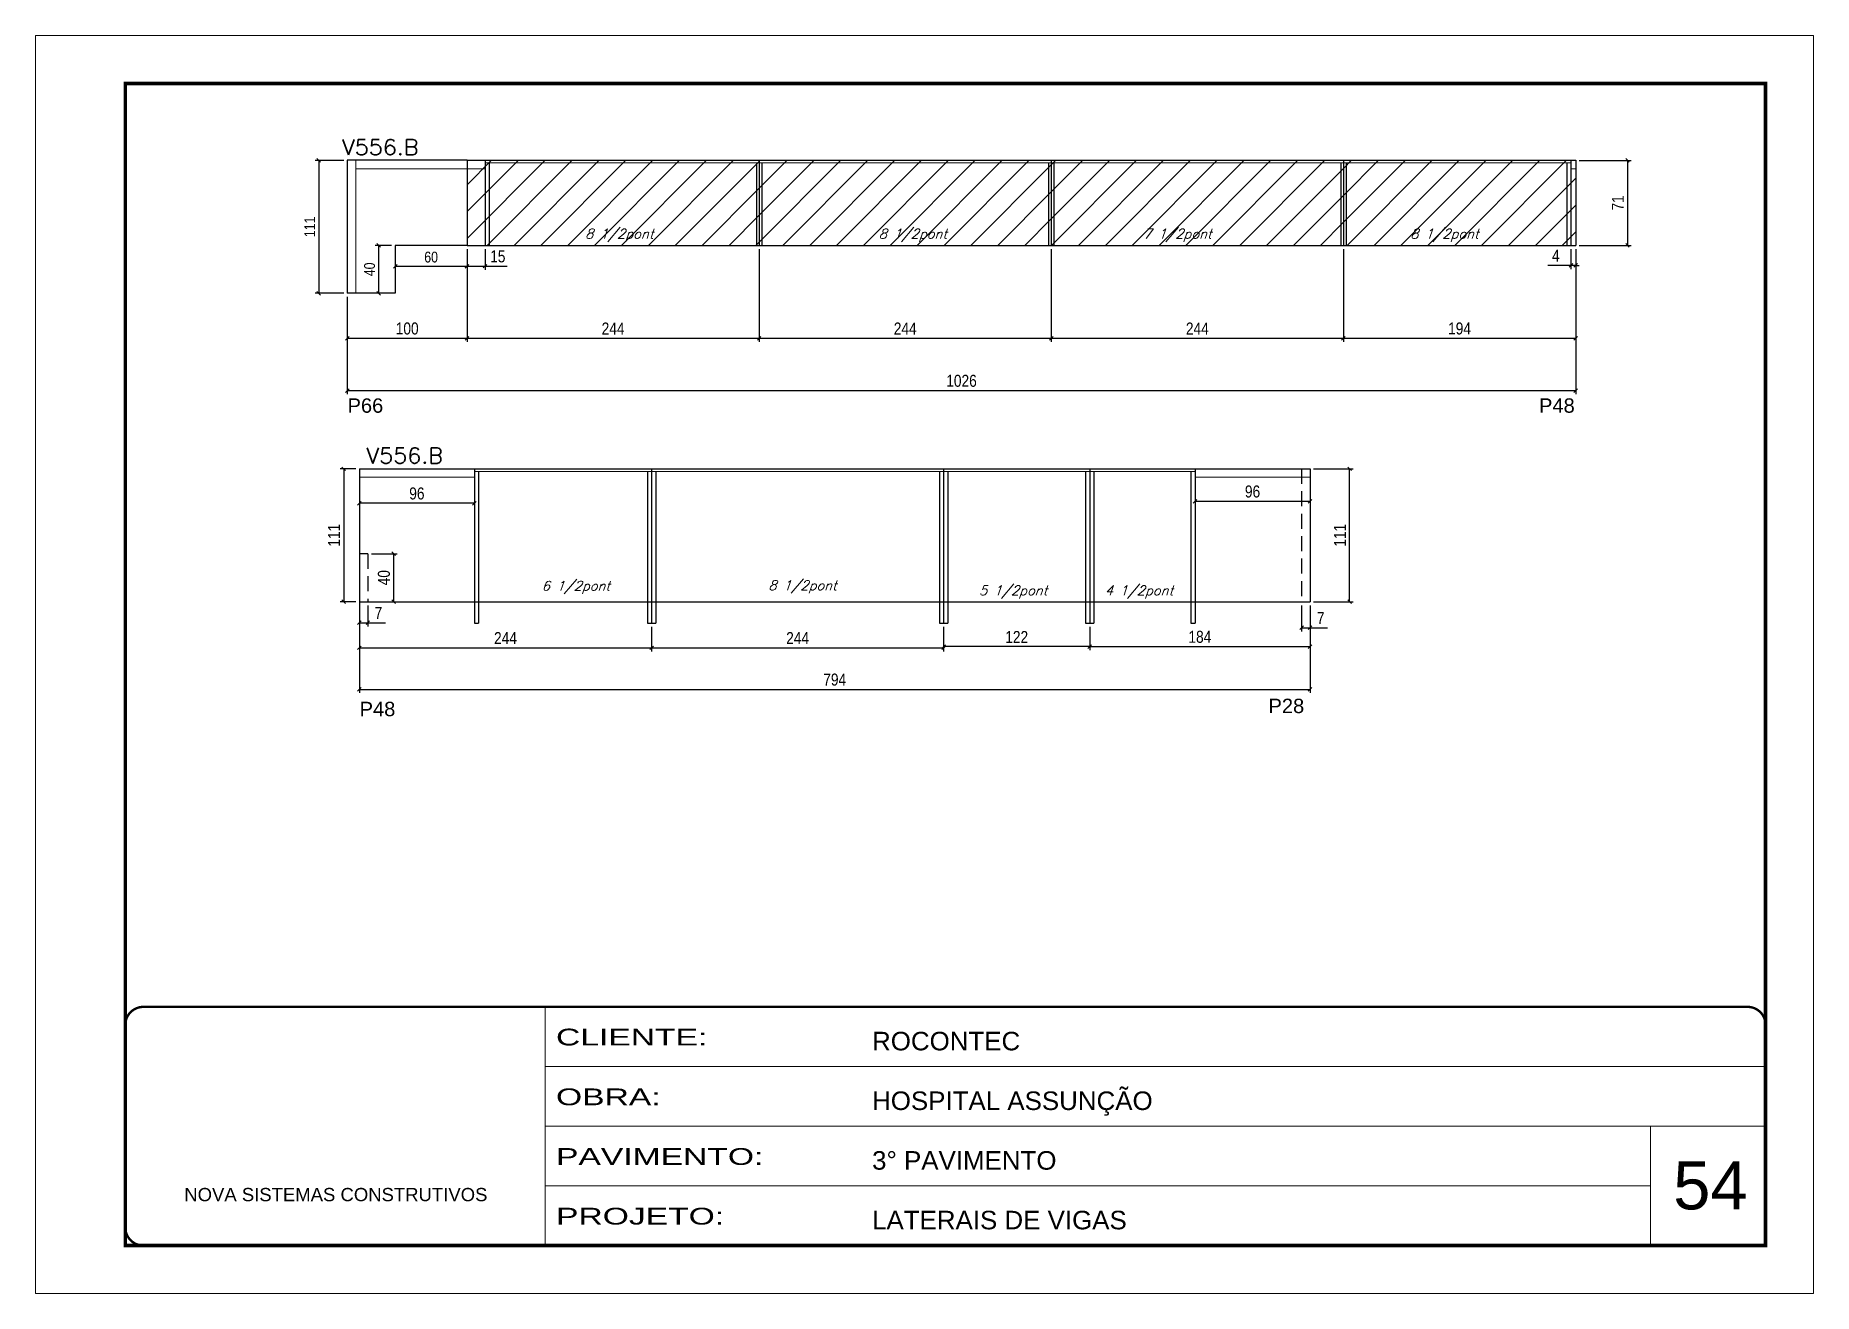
# Model space of a CAD drawing. Extents: x -21493 to -15213, y -12134 to 11887.
# Drawn here: x -19908 to -18423, y -4094 to -3044 of the extents above; entities that cross this region are included whole.
import ezdxf

# ---------------------------------------------------------------- set-up
doc = ezdxf.new("R2010")
doc.units = 0
for name, pattern in [('CONTINUO', [0]), ('DASHED', [0.75, 0.5, -0.25]), ('HIDDEN', [0.375, 0.25, -0.125])]:
    doc.linetypes.add(name, pattern=pattern)
for name, color, linetype in [('5', 5, 'Continuous'), ('COTA', 241, 'Continuous'), ('Painéis', 200, 'Continuous'), ('Reaproveitamento', 251, 'Continuous'), ('SARR_2.2x7', 40, 'Continuous'), ('SARR_3.5x7', 81, 'Continuous'), ('texto', 7, 'Continuous')]:
    doc.layers.add(name, color=color, linetype=linetype)
for name, color, linetype, lineweight in [('CARIMBO', 255, 'Continuous', 9), ('Folhas', 255, 'Continuous', 9), ('Sarr 2.2x7', 40, 'Continuous', 9), ('SARRAFO DE PRESSAO', 251, 'DASHED', 9), ('Texto Seção', 7, 'Continuous', 15)]:
    doc.layers.add(name, color=color, linetype=linetype, lineweight=lineweight)
doc.styles.add('ARIAL', font='arial.ttf')
doc.styles.add('COTA TECNICA', font='techl___.ttf', dxfattribs={"height": 10})
doc.styles.add('COTA TECNICA-50', font='techl___.ttf', dxfattribs={"height": 9})
doc.styles.add('REGUA-120', font='ROMANS.shx', dxfattribs={"height": 15})
doc.styles.add('Romans', font='romans.shx')
doc.styles.get("Standard").update_dxf_attribs({"font": 'arial.ttf'})
doc.styles.add('Tecnologia', font='')
doc.styles.get('Tecnologia').set_extended_font_data('Forgotten Futurist')
doc.dimstyles.new('COTA PAINEL-50', dxfattribs={"dimtxt": 9, "dimasz": 3, "dimexe": 3, "dimexo": 3, "dimgap": 3, "dimtad": 1, "dimdec": 1, "dimzin": 12, "dimdsep": 46, "dimtxsty": 'COTA TECNICA-50', "dimblk1": 'OBLIQUE', "dimblk2": 'OBLIQUE', "dimsah": 1, "dimcen": 0.9, "dimclrd": 4, "dimclre": 4, "dimclrt": 240, "dimadec": 1, "dimazin": 3, "dimtfac": 1, "dimtdec": 1, "dimtmove": 0, "dimatfit": 3, "dimfxl": 1, "dimtolj": 1, "dimtzin": 12, "dimarcsym": 0})
doc.dimstyles.new('PAINEL', dxfattribs={"dimtxt": 10, "dimasz": 3, "dimexe": 3, "dimexo": 3, "dimgap": 3, "dimtad": 1, "dimdec": 1, "dimzin": 12, "dimdsep": 46, "dimtxsty": 'COTA TECNICA', "dimblk1": 'OBLIQUE', "dimblk2": 'OBLIQUE', "dimsah": 1, "dimcen": 0.9, "dimclrd": 4, "dimclre": 4, "dimclrt": 240, "dimadec": 1, "dimazin": 3, "dimtfac": 1, "dimtdec": 1, "dimtmove": 0, "dimatfit": 3, "dimfxl": 1, "dimtolj": 1, "dimtzin": 12, "dimarcsym": 0})
pattern_1 = [(45, (-158630.698, -34084.293), (-11.2253202, 11.2253202), [])]

msp = doc.modelspace()

# ---------------------------------------------------------------- texts
at = {"layer": '5', "linetype": 'Continuous'}
for s, p in [('P66', (-19647.82, -3359.09)), ('P48', (-18652.61, -3359.09)), ('P48', (-19637.73, -3612.38)), ('P28', (-18878.57, -3609.8))]:
    msp.add_text(s, height=12, rotation=359.99996, dxfattribs=at).set_placement(p)
at = {"layer": 'CARIMBO', "style": 'ARIAL'}
msp.add_text('54', height=40, dxfattribs=at).set_placement((-18540.55, -4024.1))
at = {"layer": 'texto', "color": 2, "char_height": 8, "attachment_point": 5, "style": 'Romans'}
for s, insert in [('{\\Q19;\\C256;8 1/2pont}', (-19420.8, -3210.96)), ('{\\Q19;\\C256;8 1/2pont}', (-19175.58, -3210.96)), ('{\\Q19;\\C256;7 1/2pont}', (-18954.59, -3210.96)), ('{\\Q19;\\C256;8 1/2pont}', (-18731.55, -3210.96)), ('{\\Q19;\\C256;6 1/2pont}', (-19457.1, -3504.91)), ('{\\Q19;\\C256;8 1/2pont}', (-19267.75, -3504.46)), ('{\\Q19;\\C256;5 1/2pont}', (-19091.87, -3508.7)), ('{\\Q19;\\C256;4 1/2pont}', (-18986.74, -3508.7))]:
    msp.add_mtext(s, dxfattribs=dict(at, insert=insert))
at = {"layer": 'Texto Seção', "style": 'REGUA-120', "width": 1.05}
for p in [(-19652.27, -3143.87), (-19631.91, -3401.37)]:
    msp.add_text('V556.B', height=13, dxfattribs=at).set_placement(p)

# ---------------------------------------------------------------- blocks, each defined once
blk = doc.blocks.new('_Oblique')
at = {"color": 0, "linetype": 'ByBlock', "lineweight": -2}
blk.add_line((-0.5, -0.5), (0.5, 0.5), dxfattribs=at)
blk = doc.blocks.new('*D695')
at = {"layer": 'COTA', "color": 4, "linetype": 'ByBlock', "lineweight": -2, "transparency": 16777216}
for p, q in [((-19548, -3222.4), (-19548, -3299.9)), ((-19304, -3222.4), (-19304, -3299.9)), ((-19548, -3296.9), (-19304, -3296.9))]:
    blk.add_line(p, q, dxfattribs=at)
at = {"layer": 'Defpoints', "color": 0, "linetype": 'ByBlock', "transparency": 16777216}
for p in [(-19548, -3219.4), (-19304, -3219.4), (-19304, -3296.9)]:
    blk.add_point(p, dxfattribs=at)
at = {"layer": 'COTA', "color": 4, "linetype": 'ByBlock', "lineweight": -2, "transparency": 16777216, "xscale": 3, "yscale": 3, "zscale": 3, "rotation": 180}
blk.add_blockref('_Oblique', (-19548, -3296.9), dxfattribs=at)
at = {"layer": 'COTA', "color": 4, "linetype": 'ByBlock', "lineweight": -2, "transparency": 16777216, "xscale": 3, "yscale": 3, "zscale": 3}
blk.add_blockref('_Oblique', (-19304, -3296.9), dxfattribs=at)
at = {"layer": 'COTA', "color": 240, "linetype": 'ByBlock', "transparency": 16777216, "insert": (-19426, -3288.8), "char_height": 10, "attachment_point": 5, "style": 'COTA TECNICA'}
blk.add_mtext('\\A1;244', dxfattribs=at)
blk = doc.blocks.new('*D696')
at = {"layer": 'COTA', "color": 4, "linetype": 'ByBlock', "lineweight": -2, "transparency": 16777216}
for p, q in [((-19304, -3222.4), (-19304, -3299.9)), ((-19060, -3222.4), (-19060, -3299.9)), ((-19304, -3296.9), (-19060, -3296.9))]:
    blk.add_line(p, q, dxfattribs=at)
at = {"layer": 'Defpoints', "color": 0, "linetype": 'ByBlock', "transparency": 16777216}
for p in [(-19304, -3219.4), (-19060, -3219.4), (-19060, -3296.9)]:
    blk.add_point(p, dxfattribs=at)
at = {"layer": 'COTA', "color": 4, "linetype": 'ByBlock', "lineweight": -2, "transparency": 16777216, "xscale": 3, "yscale": 3, "zscale": 3, "rotation": 180}
blk.add_blockref('_Oblique', (-19304, -3296.9), dxfattribs=at)
at = {"layer": 'COTA', "color": 4, "linetype": 'ByBlock', "lineweight": -2, "transparency": 16777216, "xscale": 3, "yscale": 3, "zscale": 3}
blk.add_blockref('_Oblique', (-19060, -3296.9), dxfattribs=at)
at = {"layer": 'COTA', "color": 240, "linetype": 'ByBlock', "transparency": 16777216, "insert": (-19182, -3288.8), "char_height": 10, "attachment_point": 5, "style": 'COTA TECNICA'}
blk.add_mtext('\\A1;244', dxfattribs=at)
blk = doc.blocks.new('*D697')
at = {"layer": 'COTA', "color": 4, "linetype": 'ByBlock', "lineweight": -2, "transparency": 16777216}
for p, q in [((-18816, -3222.4), (-18816, -3299.9)), ((-18622, -3222.4), (-18622, -3299.9)), ((-18816, -3296.9), (-18622, -3296.9))]:
    blk.add_line(p, q, dxfattribs=at)
at = {"layer": 'Defpoints', "color": 0, "linetype": 'ByBlock', "transparency": 16777216}
for p in [(-18816, -3219.4), (-18622, -3219.4), (-18622, -3296.9)]:
    blk.add_point(p, dxfattribs=at)
at = {"layer": 'COTA', "color": 4, "linetype": 'ByBlock', "lineweight": -2, "transparency": 16777216, "xscale": 3, "yscale": 3, "zscale": 3, "rotation": 180}
blk.add_blockref('_Oblique', (-18816, -3296.9), dxfattribs=at)
at = {"layer": 'COTA', "color": 4, "linetype": 'ByBlock', "lineweight": -2, "transparency": 16777216, "xscale": 3, "yscale": 3, "zscale": 3}
blk.add_blockref('_Oblique', (-18622, -3296.9), dxfattribs=at)
at = {"layer": 'COTA', "color": 240, "linetype": 'ByBlock', "transparency": 16777216, "insert": (-18719, -3288.8), "char_height": 10, "attachment_point": 5, "style": 'COTA TECNICA'}
blk.add_mtext('\\A1;194', dxfattribs=at)
blk = doc.blocks.new('*D78')
at = {"layer": 'COTA', "color": 4, "linetype": 'ByBlock', "lineweight": -2, "transparency": 16777216}
for p, q in [((-18619, -3148.4), (-18575.7, -3148.4)), ((-18578.7, -3148.4), (-18578.7, -3219.4)), ((-18619, -3219.4), (-18575.7, -3219.4))]:
    blk.add_line(p, q, dxfattribs=at)
at = {"layer": 'Defpoints', "color": 0, "linetype": 'ByBlock', "transparency": 16777216}
for p in [(-18622, -3148.4), (-18622, -3219.4), (-18578.7, -3219.4)]:
    blk.add_point(p, dxfattribs=at)
at = {"layer": 'COTA', "color": 4, "linetype": 'ByBlock', "lineweight": -2, "transparency": 16777216, "xscale": 3, "yscale": 3, "zscale": 3}
for p, rotation in [((-18578.7, -3148.4), 90), ((-18578.7, -3219.4), 270)]:
    blk.add_blockref('_Oblique', p, dxfattribs=dict(at, rotation=rotation))
at = {"layer": 'COTA', "color": 240, "linetype": 'ByBlock', "transparency": 16777216, "insert": (-18586.8, -3183.9), "char_height": 10, "attachment_point": 5, "rotation": 90, "style": 'COTA TECNICA'}
blk.add_mtext('\\A1;71', dxfattribs=at)
blk = doc.blocks.new('*D79')
at = {"layer": 'COTA', "color": 4, "linetype": 'ByBlock', "lineweight": -2, "transparency": 16777216}
for p, q in [((-18622, -3222.4), (-18622, -3343.6)), ((-19648, -3262.4), (-19648, -3343.6)), ((-19648, -3340.6), (-18622, -3340.6))]:
    blk.add_line(p, q, dxfattribs=at)
at = {"layer": 'Defpoints', "color": 0, "linetype": 'ByBlock', "transparency": 16777216}
for p in [(-18622, -3219.4), (-19648, -3259.4), (-18622, -3340.6)]:
    blk.add_point(p, dxfattribs=at)
at = {"layer": 'COTA', "color": 4, "linetype": 'ByBlock', "lineweight": -2, "transparency": 16777216, "xscale": 3, "yscale": 3, "zscale": 3, "rotation": 180}
blk.add_blockref('_Oblique', (-19648, -3340.6), dxfattribs=at)
at = {"layer": 'COTA', "color": 4, "linetype": 'ByBlock', "lineweight": -2, "transparency": 16777216, "xscale": 3, "yscale": 3, "zscale": 3}
blk.add_blockref('_Oblique', (-18622, -3340.6), dxfattribs=at)
at = {"layer": 'COTA', "color": 240, "linetype": 'ByBlock', "transparency": 16777216, "insert": (-19135, -3332.5), "char_height": 10, "attachment_point": 5, "style": 'COTA TECNICA'}
blk.add_mtext('\\A1;1026', dxfattribs=at)
blk = doc.blocks.new('*D80')
at = {"layer": 'COTA', "color": 4, "linetype": 'ByBlock', "lineweight": -2, "transparency": 16777216}
for p, q in [((-19060, -3222.4), (-19060, -3299.9)), ((-18816, -3222.4), (-18816, -3299.9)), ((-19060, -3296.9), (-18816, -3296.9))]:
    blk.add_line(p, q, dxfattribs=at)
at = {"layer": 'Defpoints', "color": 0, "linetype": 'ByBlock', "transparency": 16777216}
for p in [(-19060, -3219.4), (-18816, -3219.4), (-18816, -3296.9)]:
    blk.add_point(p, dxfattribs=at)
at = {"layer": 'COTA', "color": 4, "linetype": 'ByBlock', "lineweight": -2, "transparency": 16777216, "xscale": 3, "yscale": 3, "zscale": 3, "rotation": 180}
blk.add_blockref('_Oblique', (-19060, -3296.9), dxfattribs=at)
at = {"layer": 'COTA', "color": 4, "linetype": 'ByBlock', "lineweight": -2, "transparency": 16777216, "xscale": 3, "yscale": 3, "zscale": 3}
blk.add_blockref('_Oblique', (-18816, -3296.9), dxfattribs=at)
at = {"layer": 'COTA', "color": 240, "linetype": 'ByBlock', "transparency": 16777216, "insert": (-18938, -3288.8), "char_height": 10, "attachment_point": 5, "style": 'COTA TECNICA'}
blk.add_mtext('\\A1;244', dxfattribs=at)
blk = doc.blocks.new('*D698')
at = {"layer": 'COTA', "color": 4, "linetype": 'ByBlock', "lineweight": -2, "transparency": 16777216}
for p, q in [((-19637.9, -3519.9), (-19637.9, -3558.3)), ((-19393.9, -3537.9), (-19393.9, -3558.3)), ((-19637.9, -3555.3), (-19393.9, -3555.3))]:
    blk.add_line(p, q, dxfattribs=at)
at = {"layer": 'Defpoints', "color": 0, "linetype": 'ByBlock', "transparency": 16777216}
for p in [(-19637.9, -3516.9), (-19393.9, -3534.9), (-19393.9, -3555.3)]:
    blk.add_point(p, dxfattribs=at)
at = {"layer": 'COTA', "color": 4, "linetype": 'ByBlock', "lineweight": -2, "transparency": 16777216, "xscale": 3, "yscale": 3, "zscale": 3, "rotation": 180}
blk.add_blockref('_Oblique', (-19637.9, -3555.3), dxfattribs=at)
at = {"layer": 'COTA', "color": 4, "linetype": 'ByBlock', "lineweight": -2, "transparency": 16777216, "xscale": 3, "yscale": 3, "zscale": 3}
blk.add_blockref('_Oblique', (-19393.9, -3555.3), dxfattribs=at)
at = {"layer": 'COTA', "color": 240, "linetype": 'ByBlock', "transparency": 16777216, "insert": (-19515.9, -3547.2), "char_height": 10, "attachment_point": 5, "style": 'COTA TECNICA'}
blk.add_mtext('\\A1;244', dxfattribs=at)
blk = doc.blocks.new('*D81')
at = {"layer": 'COTA', "color": 4, "linetype": 'ByBlock', "lineweight": -2, "transparency": 16777216}
for p, q in [((-19637.9, -3510.9), (-19637.9, -3593)), ((-18843.9, -3519.9), (-18843.9, -3593)), ((-19637.9, -3590), (-18843.9, -3590))]:
    blk.add_line(p, q, dxfattribs=at)
at = {"layer": 'Defpoints', "color": 0, "linetype": 'ByBlock', "transparency": 16777216}
for p in [(-19637.9, -3507.9), (-18843.9, -3516.9), (-18843.9, -3590)]:
    blk.add_point(p, dxfattribs=at)
at = {"layer": 'COTA', "color": 4, "linetype": 'ByBlock', "lineweight": -2, "transparency": 16777216, "xscale": 3, "yscale": 3, "zscale": 3, "rotation": 180}
blk.add_blockref('_Oblique', (-19637.9, -3590), dxfattribs=at)
at = {"layer": 'COTA', "color": 4, "linetype": 'ByBlock', "lineweight": -2, "transparency": 16777216, "xscale": 3, "yscale": 3, "zscale": 3}
blk.add_blockref('_Oblique', (-18843.9, -3590), dxfattribs=at)
at = {"layer": 'COTA', "color": 240, "linetype": 'ByBlock', "transparency": 16777216, "insert": (-19240.9, -3581.9), "char_height": 10, "attachment_point": 5, "style": 'COTA TECNICA'}
blk.add_mtext('\\A1;794', dxfattribs=at)
blk = doc.blocks.new('*D82')
at = {"layer": 'COTA', "color": 4, "linetype": 'ByBlock', "lineweight": -2, "transparency": 16777216}
for p, q in [((-18626, -3222.4), (-18626, -3239.1)), ((-18622, -3222.4), (-18622, -3239.1)), ((-18626, -3236.1), (-18645.2, -3236.1)), ((-18622, -3236.1), (-18626, -3236.1)), ((-18622, -3236.1), (-18619, -3236.1))]:
    blk.add_line(p, q, dxfattribs=at)
at = {"layer": 'Defpoints', "color": 0, "linetype": 'ByBlock', "transparency": 16777216}
for p in [(-18626, -3219.4), (-18622, -3219.4), (-18626, -3236.1)]:
    blk.add_point(p, dxfattribs=at)
at = {"layer": 'COTA', "color": 4, "linetype": 'ByBlock', "lineweight": -2, "transparency": 16777216, "xscale": 3, "yscale": 3, "zscale": 3}
blk.add_blockref('_Oblique', (-18626, -3236.1), dxfattribs=at)
at = {"layer": 'COTA', "color": 4, "linetype": 'ByBlock', "lineweight": -2, "transparency": 16777216, "xscale": 3, "yscale": 3, "zscale": 3, "rotation": 180}
blk.add_blockref('_Oblique', (-18622, -3236.1), dxfattribs=at)
at = {"layer": 'COTA', "color": 240, "linetype": 'ByBlock', "transparency": 16777216, "insert": (-18638.6, -3228), "char_height": 10, "attachment_point": 5, "style": 'COTA TECNICA'}
blk.add_mtext('\\A1;4', dxfattribs=at)
blk = doc.blocks.new('*D83')
at = {"layer": 'COTA', "color": 4, "linetype": 'ByBlock', "lineweight": -2, "transparency": 16777216}
for p, q in [((-19393.9, -3537.9), (-19393.9, -3558.3)), ((-19149.9, -3537.9), (-19149.9, -3558.3)), ((-19393.9, -3555.3), (-19149.9, -3555.3))]:
    blk.add_line(p, q, dxfattribs=at)
at = {"layer": 'Defpoints', "color": 0, "linetype": 'ByBlock', "transparency": 16777216}
for p in [(-19393.9, -3534.9), (-19149.9, -3534.9), (-19149.9, -3555.3)]:
    blk.add_point(p, dxfattribs=at)
at = {"layer": 'COTA', "color": 4, "linetype": 'ByBlock', "lineweight": -2, "transparency": 16777216, "xscale": 3, "yscale": 3, "zscale": 3, "rotation": 180}
blk.add_blockref('_Oblique', (-19393.9, -3555.3), dxfattribs=at)
at = {"layer": 'COTA', "color": 4, "linetype": 'ByBlock', "lineweight": -2, "transparency": 16777216, "xscale": 3, "yscale": 3, "zscale": 3}
blk.add_blockref('_Oblique', (-19149.9, -3555.3), dxfattribs=at)
at = {"layer": 'COTA', "color": 240, "linetype": 'ByBlock', "transparency": 16777216, "insert": (-19271.9, -3547.2), "char_height": 10, "attachment_point": 5, "style": 'COTA TECNICA'}
blk.add_mtext('\\A1;244', dxfattribs=at)
blk = doc.blocks.new('*D699')
at = {"layer": 'COTA', "color": 4, "linetype": 'ByBlock', "lineweight": -2, "transparency": 16777216}
for p, q in [((-19548, -3222.4), (-19548, -3239.7)), ((-19533, -3222.4), (-19533, -3239.7)), ((-19548, -3236.7), (-19533, -3236.7)), ((-19533, -3236.7), (-19514.6, -3236.7))]:
    blk.add_line(p, q, dxfattribs=at)
at = {"layer": 'Defpoints', "color": 0, "linetype": 'ByBlock', "transparency": 16777216}
for p in [(-19548, -3219.4), (-19533, -3219.4), (-19533, -3236.7)]:
    blk.add_point(p, dxfattribs=at)
at = {"layer": 'COTA', "color": 4, "linetype": 'ByBlock', "lineweight": -2, "transparency": 16777216, "xscale": 3, "yscale": 3, "zscale": 3, "rotation": 180}
blk.add_blockref('_Oblique', (-19548, -3236.7), dxfattribs=at)
at = {"layer": 'COTA', "color": 4, "linetype": 'ByBlock', "lineweight": -2, "transparency": 16777216, "xscale": 3, "yscale": 3, "zscale": 3}
blk.add_blockref('_Oblique', (-19533, -3236.7), dxfattribs=at)
at = {"layer": 'COTA', "color": 240, "linetype": 'ByBlock', "transparency": 16777216, "insert": (-19522.3, -3228.6), "char_height": 10, "attachment_point": 5, "style": 'COTA TECNICA'}
blk.add_mtext('\\A1;15', dxfattribs=at)
blk = doc.blocks.new('*D700')
at = {"layer": 'COTA', "color": 4, "linetype": 'ByBlock', "lineweight": -2, "transparency": 16777216}
for p, q in [((-18840.9, -3405.9), (-18807.8, -3405.9)), ((-18810.8, -3516.9), (-18810.8, -3405.9)), ((-18840.9, -3516.9), (-18807.8, -3516.9))]:
    blk.add_line(p, q, dxfattribs=at)
at = {"layer": 'Defpoints', "color": 0, "linetype": 'ByBlock', "transparency": 16777216}
for p in [(-18843.9, -3405.9), (-18810.8, -3405.9), (-18843.9, -3516.9)]:
    blk.add_point(p, dxfattribs=at)
at = {"layer": 'COTA', "color": 4, "linetype": 'ByBlock', "lineweight": -2, "transparency": 16777216, "xscale": 3, "yscale": 3, "zscale": 3}
for p, rotation in [((-18810.8, -3405.9), 90), ((-18810.8, -3516.9), 270)]:
    blk.add_blockref('_Oblique', p, dxfattribs=dict(at, rotation=rotation))
at = {"layer": 'COTA', "color": 240, "linetype": 'ByBlock', "transparency": 16777216, "insert": (-18818.9, -3461.4), "char_height": 10, "attachment_point": 5, "rotation": 90, "style": 'COTA TECNICA'}
blk.add_mtext('\\A1;111', dxfattribs=at)
blk = doc.blocks.new('*D84')
at = {"layer": 'COTA', "color": 4, "linetype": 'ByBlock', "lineweight": -2, "transparency": 16777216}
for p, q in [((-19149.9, -3537.9), (-19149.9, -3557.3)), ((-19027.9, -3537.9), (-19027.9, -3557.3)), ((-19027.9, -3554.3), (-19149.9, -3554.3))]:
    blk.add_line(p, q, dxfattribs=at)
at = {"layer": 'Defpoints', "color": 0, "linetype": 'ByBlock', "transparency": 16777216}
for p in [(-19149.9, -3534.9), (-19027.9, -3534.9), (-19149.9, -3554.3)]:
    blk.add_point(p, dxfattribs=at)
at = {"layer": 'COTA', "color": 4, "linetype": 'ByBlock', "lineweight": -2, "transparency": 16777216, "xscale": 3, "yscale": 3, "zscale": 3, "rotation": 180}
blk.add_blockref('_Oblique', (-19149.9, -3554.3), dxfattribs=at)
at = {"layer": 'COTA', "color": 4, "linetype": 'ByBlock', "lineweight": -2, "transparency": 16777216, "xscale": 3, "yscale": 3, "zscale": 3}
blk.add_blockref('_Oblique', (-19027.9, -3554.3), dxfattribs=at)
at = {"layer": 'COTA', "color": 240, "linetype": 'ByBlock', "transparency": 16777216, "insert": (-19088.9, -3546.3), "char_height": 10, "attachment_point": 5, "style": 'COTA TECNICA'}
blk.add_mtext('\\A1;122', dxfattribs=at)
blk = doc.blocks.new('*D701')
at = {"layer": 'COTA', "color": 4, "linetype": 'ByBlock', "lineweight": -2, "transparency": 16777216}
for p, q in [((-18843.9, -3519.9), (-18843.9, -3557.3)), ((-19027.9, -3537.9), (-19027.9, -3557.3)), ((-19027.9, -3554.3), (-18843.9, -3554.3))]:
    blk.add_line(p, q, dxfattribs=at)
at = {"layer": 'Defpoints', "color": 0, "linetype": 'ByBlock', "transparency": 16777216}
for p in [(-18843.9, -3516.9), (-19027.9, -3534.9), (-18843.9, -3554.3)]:
    blk.add_point(p, dxfattribs=at)
at = {"layer": 'COTA', "color": 4, "linetype": 'ByBlock', "lineweight": -2, "transparency": 16777216, "xscale": 3, "yscale": 3, "zscale": 3, "rotation": 180}
blk.add_blockref('_Oblique', (-19027.9, -3554.3), dxfattribs=at)
at = {"layer": 'COTA', "color": 4, "linetype": 'ByBlock', "lineweight": -2, "transparency": 16777216, "xscale": 3, "yscale": 3, "zscale": 3}
blk.add_blockref('_Oblique', (-18843.9, -3554.3), dxfattribs=at)
at = {"layer": 'COTA', "color": 240, "linetype": 'ByBlock', "transparency": 16777216, "insert": (-18935.9, -3546.2), "char_height": 10, "attachment_point": 5, "style": 'COTA TECNICA'}
blk.add_mtext('\\A1;184', dxfattribs=at)
blk = doc.blocks.new('*D677')
at = {"layer": 'COTA', "color": 4, "lineweight": -2, "ltscale": 25, "transparency": 16777216}
for p, q in [((-19648, -3262.4), (-19648, -3299.9)), ((-19548, -3262.4), (-19548, -3299.9)), ((-19648, -3296.9), (-19548, -3296.9))]:
    blk.add_line(p, q, dxfattribs=at)
at = {"layer": 'Defpoints', "color": 0, "ltscale": 25, "transparency": 16777216}
for p in [(-19648, -3259.4), (-19548, -3259.4), (-19548, -3296.9)]:
    blk.add_point(p, dxfattribs=at)
at = {"layer": 'COTA', "color": 4, "lineweight": -2, "ltscale": 25, "transparency": 16777216, "xscale": 3, "yscale": 3, "zscale": 3, "rotation": 180}
blk.add_blockref('_Oblique', (-19648, -3296.9), dxfattribs=at)
at = {"layer": 'COTA', "color": 4, "lineweight": -2, "ltscale": 25, "transparency": 16777216, "xscale": 3, "yscale": 3, "zscale": 3}
blk.add_blockref('_Oblique', (-19548, -3296.9), dxfattribs=at)
at = {"layer": 'COTA', "color": 240, "ltscale": 25, "transparency": 16777216, "insert": (-19598, -3288.8), "char_height": 10, "attachment_point": 5, "style": 'COTA TECNICA'}
blk.add_mtext('\\A1;100', dxfattribs=at)
blk = doc.blocks.new('*D678')
at = {"layer": 'COTA', "color": 4, "lineweight": -2, "ltscale": 25, "transparency": 16777216}
for p, q in [((-19640.9, -3405.9), (-19654, -3405.9)), ((-19651, -3405.9), (-19651, -3516.9)), ((-19640.9, -3516.9), (-19654, -3516.9))]:
    blk.add_line(p, q, dxfattribs=at)
at = {"layer": 'Defpoints', "color": 0, "ltscale": 25, "transparency": 16777216}
for p in [(-19637.9, -3405.9), (-19651, -3516.9), (-19637.9, -3516.9)]:
    blk.add_point(p, dxfattribs=at)
at = {"layer": 'COTA', "color": 4, "lineweight": -2, "ltscale": 25, "transparency": 16777216, "xscale": 3, "yscale": 3, "zscale": 3}
for p, rotation in [((-19651, -3405.9), 90), ((-19651, -3516.9), 270)]:
    blk.add_blockref('_Oblique', p, dxfattribs=dict(at, rotation=rotation))
at = {"layer": 'COTA', "color": 240, "ltscale": 25, "transparency": 16777216, "insert": (-19659.1, -3461.4), "char_height": 10, "attachment_point": 5, "rotation": 90, "style": 'COTA TECNICA'}
blk.add_mtext('\\A1;111', dxfattribs=at)
blk = doc.blocks.new('*D679')
at = {"layer": 'COTA', "color": 4, "lineweight": -2, "ltscale": 25, "transparency": 16777216}
for p, q in [((-18939.9, -3415.9), (-18939.9, -3436)), ((-18843.9, -3415.9), (-18843.9, -3436)), ((-18939.9, -3433), (-18843.9, -3433))]:
    blk.add_line(p, q, dxfattribs=at)
at = {"layer": 'Defpoints', "color": 0, "ltscale": 25, "transparency": 16777216}
for p in [(-18939.9, -3412.9), (-18843.9, -3412.9), (-18843.9, -3433)]:
    blk.add_point(p, dxfattribs=at)
at = {"layer": 'COTA', "color": 4, "lineweight": -2, "ltscale": 25, "transparency": 16777216, "xscale": 3, "yscale": 3, "zscale": 3, "rotation": 180}
blk.add_blockref('_Oblique', (-18939.9, -3433), dxfattribs=at)
at = {"layer": 'COTA', "color": 4, "lineweight": -2, "ltscale": 25, "transparency": 16777216, "xscale": 3, "yscale": 3, "zscale": 3}
blk.add_blockref('_Oblique', (-18843.9, -3433), dxfattribs=at)
at = {"layer": 'COTA', "color": 240, "ltscale": 25, "transparency": 16777216, "insert": (-18891.9, -3424.9), "char_height": 10, "attachment_point": 5, "style": 'COTA TECNICA'}
blk.add_mtext('\\A1;96', dxfattribs=at)
blk = doc.blocks.new('*D680')
at = {"layer": 'COTA', "color": 4, "lineweight": -2, "ltscale": 25, "transparency": 16777216}
for p, q in [((-19637.9, -3415.9), (-19637.9, -3437.7)), ((-19541.9, -3415.9), (-19541.9, -3437.7)), ((-19541.9, -3434.7), (-19637.9, -3434.7))]:
    blk.add_line(p, q, dxfattribs=at)
at = {"layer": 'Defpoints', "color": 0, "ltscale": 25, "transparency": 16777216}
for p in [(-19637.9, -3412.9), (-19541.9, -3412.9), (-19637.9, -3434.7)]:
    blk.add_point(p, dxfattribs=at)
at = {"layer": 'COTA', "color": 4, "lineweight": -2, "ltscale": 25, "transparency": 16777216, "xscale": 3, "yscale": 3, "zscale": 3, "rotation": 180}
blk.add_blockref('_Oblique', (-19637.9, -3434.7), dxfattribs=at)
at = {"layer": 'COTA', "color": 4, "lineweight": -2, "ltscale": 25, "transparency": 16777216, "xscale": 3, "yscale": 3, "zscale": 3}
blk.add_blockref('_Oblique', (-19541.9, -3434.7), dxfattribs=at)
at = {"layer": 'COTA', "color": 240, "ltscale": 25, "transparency": 16777216, "insert": (-19589.9, -3426.5), "char_height": 10, "attachment_point": 5, "style": 'COTA TECNICA'}
blk.add_mtext('\\A1;96', dxfattribs=at)
blk = doc.blocks.new('*D681')
at = {"layer": 'COTA', "color": 4, "lineweight": -2, "ltscale": 25, "transparency": 16777216}
for p, q in [((-19627.9, -3476.8), (-19606.3, -3476.8)), ((-19609.3, -3476.8), (-19609.3, -3516.9)), ((-19627.9, -3516.9), (-19606.3, -3516.9))]:
    blk.add_line(p, q, dxfattribs=at)
at = {"layer": 'Defpoints', "color": 0, "ltscale": 25, "transparency": 16777216}
for p in [(-19630.9, -3476.8), (-19630.9, -3516.9), (-19609.3, -3516.9)]:
    blk.add_point(p, dxfattribs=at)
at = {"layer": 'COTA', "color": 4, "lineweight": -2, "ltscale": 25, "transparency": 16777216, "xscale": 3, "yscale": 3, "zscale": 3}
for p, rotation in [((-19609.3, -3476.8), 90), ((-19609.3, -3516.9), 270)]:
    blk.add_blockref('_Oblique', p, dxfattribs=dict(at, rotation=rotation))
at = {"layer": 'COTA', "color": 240, "ltscale": 25, "transparency": 16777216, "insert": (-19617.4, -3496.8), "char_height": 10, "attachment_point": 5, "rotation": 90, "style": 'COTA TECNICA'}
blk.add_mtext('\\A1;40', dxfattribs=at)
blk = doc.blocks.new('*D682')
at = {"layer": 'COTA', "color": 4, "lineweight": -2, "ltscale": 25, "transparency": 16777216}
for p, q in [((-19637.9, -3519.9), (-19637.9, -3537.4)), ((-19630.9, -3519.9), (-19630.9, -3537.4)), ((-19637.9, -3534.4), (-19630.9, -3534.4)), ((-19630.9, -3534.4), (-19616.2, -3534.4))]:
    blk.add_line(p, q, dxfattribs=at)
at = {"layer": 'Defpoints', "color": 0, "ltscale": 25, "transparency": 16777216}
for p in [(-19637.9, -3516.9), (-19630.9, -3516.9), (-19630.9, -3534.4)]:
    blk.add_point(p, dxfattribs=at)
at = {"layer": 'COTA', "color": 4, "lineweight": -2, "ltscale": 25, "transparency": 16777216, "xscale": 3, "yscale": 3, "zscale": 3, "rotation": 180}
blk.add_blockref('_Oblique', (-19637.9, -3534.4), dxfattribs=at)
at = {"layer": 'COTA', "color": 4, "lineweight": -2, "ltscale": 25, "transparency": 16777216, "xscale": 3, "yscale": 3, "zscale": 3}
blk.add_blockref('_Oblique', (-19630.9, -3534.4), dxfattribs=at)
at = {"layer": 'COTA', "color": 240, "ltscale": 25, "transparency": 16777216, "insert": (-19622, -3526.3), "char_height": 10, "attachment_point": 5, "style": 'COTA TECNICA'}
blk.add_mtext('\\A1;7', dxfattribs=at)
blk = doc.blocks.new('*D1133')
at = {"layer": 'COTA', "color": 4, "linetype": 'ByBlock', "lineweight": -2, "transparency": 16777216}
for p, q in [((-18850.9, -3519.9), (-18850.9, -3541.6)), ((-18843.9, -3519.9), (-18843.9, -3541.6)), ((-18850.9, -3538.6), (-18843.9, -3538.6)), ((-18843.9, -3538.6), (-18829.2, -3538.6))]:
    blk.add_line(p, q, dxfattribs=at)
at = {"layer": 'Defpoints', "color": 0, "linetype": 'ByBlock', "transparency": 16777216}
for p in [(-18850.9, -3516.9), (-18843.9, -3516.9), (-18843.9, -3538.6)]:
    blk.add_point(p, dxfattribs=at)
at = {"layer": 'COTA', "color": 4, "linetype": 'ByBlock', "lineweight": -2, "transparency": 16777216, "xscale": 3, "yscale": 3, "zscale": 3, "rotation": 180}
blk.add_blockref('_Oblique', (-18850.9, -3538.6), dxfattribs=at)
at = {"layer": 'COTA', "color": 4, "linetype": 'ByBlock', "lineweight": -2, "transparency": 16777216, "xscale": 3, "yscale": 3, "zscale": 3}
blk.add_blockref('_Oblique', (-18843.9, -3538.6), dxfattribs=at)
at = {"layer": 'COTA', "color": 240, "linetype": 'ByBlock', "transparency": 16777216, "insert": (-18835, -3530.5), "char_height": 10, "attachment_point": 5, "style": 'COTA TECNICA'}
blk.add_mtext('\\A1;7', dxfattribs=at)
blk = doc.blocks.new('9999999999')
at = {"color": 30, "linetype": 'CONTINUO'}
for p, q in [((98564.6, 34230.2), (98564.6, 34429.4)), ((98564.6, 34379.6), (99584, 34379.6)), ((98564.6, 34329.8), (99488, 34329.8)), ((99584, 34329.8), (99488, 34329.8)), ((99488, 34329.8), (99488, 34230.2)), ((98564.6, 34280), (99488, 34280))]:
    blk.add_line(p, q, dxfattribs=at)
at = {"color": 30, "linetype": 'CONTINUO', "const_width": 2}
blk.add_lwpolyline([(99584, 34230.2), (99584, 34414.4, 0.414214), (99569, 34429.4), (98229, 34429.4, 0.414214), (98214, 34414.4), (98214, 34245.2, 0.414214), (98229, 34230.2), (99584, 34230.2)], format="xyb", dxfattribs=at)
at = {"layer": 'Folhas'}
blk.add_lwpolyline([(98139, 34190.2), (99624, 34190.2), (99624, 35240.2), (98139, 35240.2)], close=True, dxfattribs=at)
at = {"layer": 'Folhas', "color": 30, "const_width": 3}
blk.add_lwpolyline([(98214, 34230.2), (99584, 34230.2), (99584, 35200.2), (98214, 35200.2)], close=True, dxfattribs=at)
at = {"color": 7, "linetype": 'Continuous', "ltscale": 5, "style": 'ARIAL'}
for s, height, p in [('ROCONTEC', 15.48, (98837.7, 34393.1)), ('HOSPITAL ASSUNÇÃO', 15.483, (98837.7, 34343.3)), ('3° PAVIMENTO', 15.483, (98837.7, 34293.5)), ('NOVA SISTEMAS CONSTRUTIVOS', 11.059, (98263.2, 34267.2)), ('LATERAIS DE VIGAS', 15.483, (98837.7, 34243.7))]:
    blk.add_text(s, height=height, dxfattribs=at).set_placement(p)
at = {"layer": 'Folhas', "color": 7, "style": 'Tecnologia', "width": 1.5}
for s, p in [('CLIENTE:', (98573.7, 34397.2)), ('OBRA:', (98573.7, 34347.3)), ('PAVIMENTO:', (98573.7, 34297.5)), ('PROJETO:', (98573.7, 34247.7))]:
    blk.add_text(s, height=14, dxfattribs=at).set_placement(p)
blk = doc.blocks.new('*D1890')
at = {"layer": 'COTA', "color": 4, "lineweight": -2, "transparency": 16777216}
for p, q in [((-19651, -3148.4), (-19674.9, -3148.4)), ((-19671.9, -3148.4), (-19671.9, -3259.4)), ((-19651, -3259.4), (-19674.9, -3259.4))]:
    blk.add_line(p, q, dxfattribs=at)
at = {"layer": 'Defpoints', "color": 0, "transparency": 16777216}
for p in [(-19648, -3148.4), (-19671.9, -3259.4), (-19648, -3259.4)]:
    blk.add_point(p, dxfattribs=at)
at = {"layer": 'COTA', "color": 4, "lineweight": -2, "transparency": 16777216, "xscale": 3, "yscale": 3, "zscale": 3}
for p, rotation in [((-19671.9, -3148.4), 90), ((-19671.9, -3259.4), 270)]:
    blk.add_blockref('_Oblique', p, dxfattribs=dict(at, rotation=rotation))
at = {"layer": 'COTA', "color": 240, "transparency": 16777216, "insert": (-19679.4, -3203.9), "char_height": 9, "attachment_point": 5, "rotation": 90, "style": 'COTA TECNICA-50'}
blk.add_mtext('\\A1;111', dxfattribs=at)
blk = doc.blocks.new('*D1891')
at = {"layer": 'COTA', "color": 4, "lineweight": -2, "transparency": 16777216}
for p, q in [((-19611, -3219.4), (-19624.8, -3219.4)), ((-19621.8, -3259.4), (-19621.8, -3219.4)), ((-19611, -3259.4), (-19624.8, -3259.4))]:
    blk.add_line(p, q, dxfattribs=at)
at = {"layer": 'Defpoints', "color": 0, "transparency": 16777216}
for p in [(-19621.8, -3219.4), (-19608, -3219.4), (-19608, -3259.4)]:
    blk.add_point(p, dxfattribs=at)
at = {"layer": 'COTA', "color": 4, "lineweight": -2, "transparency": 16777216, "xscale": 3, "yscale": 3, "zscale": 3}
for p, rotation in [((-19621.8, -3219.4), 90), ((-19621.8, -3259.4), 270)]:
    blk.add_blockref('_Oblique', p, dxfattribs=dict(at, rotation=rotation))
at = {"layer": 'COTA', "color": 240, "transparency": 16777216, "insert": (-19629.4, -3239.4), "char_height": 9, "attachment_point": 5, "rotation": 90, "style": 'COTA TECNICA-50'}
blk.add_mtext('\\A1;40', dxfattribs=at)
blk = doc.blocks.new('*D1892')
at = {"layer": 'COTA', "color": 4, "lineweight": -2, "transparency": 16777216}
for p, q in [((-19608, -3222.4), (-19608, -3239.8)), ((-19548, -3222.4), (-19548, -3239.8)), ((-19608, -3236.8), (-19548, -3236.8))]:
    blk.add_line(p, q, dxfattribs=at)
at = {"layer": 'Defpoints', "color": 0, "transparency": 16777216}
for p in [(-19608, -3219.4), (-19548, -3219.4), (-19548, -3236.8)]:
    blk.add_point(p, dxfattribs=at)
at = {"layer": 'COTA', "color": 4, "lineweight": -2, "transparency": 16777216, "xscale": 3, "yscale": 3, "zscale": 3, "rotation": 180}
blk.add_blockref('_Oblique', (-19608, -3236.8), dxfattribs=at)
at = {"layer": 'COTA', "color": 4, "lineweight": -2, "transparency": 16777216, "xscale": 3, "yscale": 3, "zscale": 3}
blk.add_blockref('_Oblique', (-19548, -3236.8), dxfattribs=at)
at = {"layer": 'COTA', "color": 240, "transparency": 16777216, "insert": (-19578, -3229.2), "char_height": 9, "attachment_point": 5, "style": 'COTA TECNICA-50'}
blk.add_mtext('\\A1;60', dxfattribs=at)

# ---------------------------------------------------------------- dimensions: what is measured, and where the dimension line sits
at = {"layer": 'COTA'}
for base, p1, p2, picture, middle in [((-19671.85, -3259.36), (-19648, -3148.36), (-19648, -3259.36), '*D1890', (-19679.4, -3203.86)), ((-19621.79, -3219.36), (-19608, -3259.36), (-19608, -3219.36), '*D1891', (-19629.39, -3239.36))]:
    dim = msp.add_linear_dim(base=base, p1=p1, p2=p2, angle=90, dimstyle='COTA PAINEL-50', dxfattribs=at)
    dim.commit()
    dim.dimension.update_dxf_attribs({"geometry": picture, "text_midpoint": middle})
at = {"layer": 'COTA', "linetype": 'ByBlock'}
for base, p1, p2, picture, middle in [((-18578.72, -3219.36), (-18622, -3148.36), (-18622, -3219.36), '*D78', (-18586.79, -3183.86)), ((-18810.8, -3405.86), (-18843.91, -3516.86), (-18843.91, -3405.86), '*D700', (-18818.85, -3461.36))]:
    dim = msp.add_linear_dim(base=base, p1=p1, p2=p2, angle=90, dimstyle='PAINEL', dxfattribs=at)
    dim.commit()
    dim.dimension.update_dxf_attribs({"geometry": picture, "text_midpoint": middle})
for base, p1, p2, picture, middle in [((-18622, -3340.65), (-19648, -3259.36), (-18622, -3219.36), '*D79', (-19135, -3332.55)), ((-19304, -3296.91), (-19548, -3219.36), (-19304, -3219.36), '*D695', (-19426, -3288.83)), ((-19533, -3236.69), (-19548, -3219.36), (-19533, -3219.36), '*D699', (-19522.31, -3228.58)), ((-18816, -3296.91), (-19060, -3219.36), (-18816, -3219.36), '*D80', (-18938, -3288.83)), ((-18626, -3236.07), (-18622, -3219.36), (-18626, -3219.36), '*D82', (-18638.62, -3227.99)), ((-18843.91, -3590.04), (-19637.91, -3507.86), (-18843.91, -3516.86), '*D81', (-19240.91, -3581.94)), ((-19393.91, -3555.3), (-19637.91, -3516.86), (-19393.91, -3534.86), '*D698', (-19515.91, -3547.23)), ((-18843.91, -3554.34), (-19027.91, -3534.86), (-18843.91, -3516.86), '*D701', (-18935.91, -3546.24)), ((-18843.91, -3538.6), (-18850.91, -3516.86), (-18843.91, -3516.86), '*D1133', (-18835.05, -3530.52)), ((-19149.91, -3555.3), (-19393.91, -3534.86), (-19149.91, -3534.86), '*D83', (-19271.91, -3547.23)), ((-19149.91, -3554.34), (-19027.91, -3534.86), (-19149.91, -3534.86), '*D84', (-19088.91, -3546.28))]:
    dim = msp.add_linear_dim(base=base, p1=p1, p2=p2, dimstyle='PAINEL', dxfattribs=at)
    dim.commit()
    dim.dimension.update_dxf_attribs({"geometry": picture, "text_midpoint": middle})
at = {"layer": 'COTA'}
dim = msp.add_linear_dim(base=(-19548, -3236.8), p1=(-19608, -3219.36), p2=(-19548, -3219.36), dimstyle='COTA PAINEL-50', dxfattribs=at)
dim.commit()
dim.dimension.update_dxf_attribs({"geometry": '*D1892', "text_midpoint": (-19578, -3229.21)})
at = {"layer": 'COTA', "linetype": 'ByBlock'}
for base, p1, p2, picture, middle in [((-19060, -3296.91), (-19304, -3219.36), (-19060, -3219.36), '*D696', (-19182, -3288.83)), ((-18622, -3296.91), (-18816, -3219.36), (-18622, -3219.36), '*D697', (-18719, -3288.8))]:
    dim = msp.add_linear_dim(base=base, p1=p1, p2=p2, dimstyle='PAINEL', override={"dimtmove": 1}, dxfattribs=at)
    dim.commit()
    dim.dimension.update_dxf_attribs({"geometry": picture, "text_midpoint": middle})
at = {"layer": 'COTA', "ltscale": 25}
for base, p1, p2, picture, middle in [((-19548, -3296.91), (-19648, -3259.36), (-19548, -3259.36), '*D677', (-19598, -3288.8)), ((-19637.91, -3434.67), (-19541.91, -3412.86), (-19637.91, -3412.86), '*D680', (-19589.91, -3426.53)), ((-18843.91, -3433.02), (-18939.91, -3412.86), (-18843.91, -3412.86), '*D679', (-18891.91, -3424.88)), ((-19630.91, -3534.4), (-19637.91, -3516.86), (-19630.91, -3516.86), '*D682', (-19622.05, -3526.33))]:
    dim = msp.add_linear_dim(base=base, p1=p1, p2=p2, dimstyle='PAINEL', dxfattribs=at)
    dim.commit()
    dim.dimension.update_dxf_attribs({"geometry": picture, "text_midpoint": middle})
for base, p1, p2, picture, middle in [((-19651.05, -3516.86), (-19637.91, -3405.86), (-19637.91, -3516.86), '*D678', (-19659.11, -3461.36)), ((-19609.27, -3516.86), (-19630.91, -3476.84), (-19630.91, -3516.86), '*D681', (-19617.37, -3496.85))]:
    dim = msp.add_linear_dim(base=base, p1=p1, p2=p2, angle=90, dimstyle='PAINEL', dxfattribs=at)
    dim.commit()
    dim.dimension.update_dxf_attribs({"geometry": picture, "text_midpoint": middle})

# ---------------------------------------------------------------- hatches: boundary and pattern name
at = {"layer": 'Reaproveitamento', "linetype": 'ByBlock'}
h = msp.add_hatch(dxfattribs=at)
h.set_pattern_fill('ANSI31', color=256, scale=5)
h.set_pattern_definition(pattern_1)
h.paths.add_polyline_path([(-19431, -3219.36), (-19304, -3219.36), (-19304, -3148.36), (-19548, -3148.36), (-19548, -3219.36)])
h = msp.add_hatch(dxfattribs=at)
h.set_pattern_fill('ANSI31', color=256, scale=5)
h.set_pattern_definition(pattern_1)
h.paths.add_polyline_path([(-19060, -3219.36), (-19060, -3148.36), (-19304, -3148.36), (-19304, -3219.36)])
h = msp.add_hatch(dxfattribs=at)
h.set_pattern_fill('ANSI31', color=256, scale=5)
h.set_pattern_definition(pattern_1)
h.paths.add_polyline_path([(-19060, -3148.36), (-19060, -3219.36), (-18816, -3219.36), (-18816, -3148.36)])
h = msp.add_hatch(dxfattribs=at)
h.set_pattern_fill('ANSI31', color=256, scale=5)
h.set_pattern_definition(pattern_1)
h.paths.add_polyline_path([(-18816, -3148.36), (-18816, -3219.36), (-18730, -3219.36), (-18622, -3219.36), (-18622, -3148.36)])

# ---------------------------------------------------------------- linework, layer by layer
at = {"layer": 'Painéis', "ltscale": 25}
for p, q in [((-19548, -3148.36), (-19648, -3148.36)), ((-19648, -3148.36), (-19648, -3259.36)), ((-19548, -3219.36), (-19608, -3219.36)), ((-19608, -3219.36), (-19608, -3259.36)), ((-19608, -3259.36), (-19648, -3259.36))]:
    msp.add_line(p, q, dxfattribs=at)
at = {"layer": 'Painéis', "linetype": 'ByBlock'}
for p, q in [((-19548, -3148.36), (-18622, -3148.36)), ((-19548, -3148.36), (-19548, -3219.36)), ((-19304, -3148.36), (-19304, -3219.36)), ((-19060, -3148.36), (-19060, -3219.36)), ((-18816, -3148.36), (-18816, -3219.36)), ((-18730, -3148.36), (-18730, -3148.36)), ((-18622, -3148.36), (-18622, -3219.36)), ((-19548, -3219.36), (-19431, -3219.36)), ((-19431, -3219.36), (-18730, -3219.36)), ((-18730, -3219.36), (-18622, -3219.36)), ((-19637.91, -3405.86), (-19149.91, -3405.86)), ((-19637.91, -3405.86), (-19637.91, -3516.86)), ((-19487.91, -3405.86), (-19487.91, -3405.86)), ((-19393.91, -3405.86), (-19393.91, -3516.86)), ((-19149.91, -3405.86), (-19149.91, -3516.86)), ((-19149.91, -3405.86), (-18843.91, -3405.86)), ((-19149.91, -3405.86), (-19149.91, -3516.86)), ((-19027.91, -3405.86), (-19027.91, -3516.86)), ((-18843.91, -3405.86), (-18843.91, -3516.86)), ((-19637.91, -3516.86), (-19487.91, -3516.86)), ((-19487.91, -3516.86), (-19149.91, -3516.86)), ((-19149.91, -3516.86), (-18843.91, -3516.86))]:
    msp.add_line(p, q, dxfattribs=at)
at = {"layer": 'Sarr 2.2x7'}
for p, q in [((-19641, -3148.36), (-19641, -3259.36)), ((-19548, -3155.36), (-19641, -3155.36)), ((-19548, -3155.36), (-19533, -3155.36)), ((-19533, -3150.56), (-19304, -3150.56)), ((-19304, -3150.56), (-19060, -3150.56)), ((-19060, -3150.56), (-18816, -3150.56)), ((-18816, -3150.56), (-18626, -3150.56)), ((-18626, -3155.36), (-18622, -3155.36)), ((-19637.91, -3412.86), (-19541.91, -3412.86)), ((-19541.91, -3408.06), (-19393.91, -3408.06)), ((-19393.91, -3408.06), (-19149.91, -3408.06)), ((-19149.91, -3408.06), (-19027.91, -3408.06)), ((-19027.91, -3408.06), (-18939.91, -3408.06)), ((-18939.91, -3412.86), (-18843.91, -3412.86))]:
    msp.add_line(p, q, dxfattribs=at)
at = {"layer": 'SARR_2.2x7', "linetype": 'HIDDEN', "ltscale": 50}
for p, q in [((-18850.91, -3405.86), (-18850.91, -3516.86)), ((-19630.91, -3476.84), (-19637.91, -3476.84)), ((-19630.91, -3476.84), (-19630.91, -3516.86))]:
    msp.add_line(p, q, dxfattribs=at)
at = {"layer": 'SARR_3.5x7'}
for p, q in [((-19533, -3148.36), (-19533, -3219.36)), ((-19529.5, -3150.56), (-19529.5, -3219.36)), ((-19306.2, -3150.56), (-19306.2, -3219.36)), ((-19301.8, -3150.56), (-19301.8, -3219.36)), ((-19062.2, -3150.56), (-19062.2, -3219.36)), ((-19057.8, -3150.56), (-19057.8, -3219.36)), ((-18818.2, -3150.56), (-18818.2, -3219.36)), ((-18813.8, -3150.56), (-18813.8, -3219.36)), ((-18629.5, -3150.56), (-18629.5, -3219.36)), ((-18626, -3148.36), (-18626, -3219.36)), ((-19541.91, -3405.86), (-19541.91, -3534.86)), ((-19538.41, -3408.06), (-19538.41, -3534.86)), ((-19397.41, -3408.06), (-19397.41, -3534.86)), ((-19390.41, -3408.06), (-19390.41, -3534.86)), ((-19153.41, -3408.06), (-19153.41, -3534.86)), ((-19146.41, -3408.06), (-19146.41, -3534.86)), ((-19031.41, -3408.06), (-19031.41, -3534.86)), ((-19024.41, -3408.06), (-19024.41, -3534.86)), ((-18943.41, -3408.06), (-18943.41, -3534.86)), ((-18939.91, -3405.86), (-18939.91, -3516.86)), ((-19393.91, -3516.86), (-19393.91, -3534.86)), ((-19149.91, -3516.86), (-19149.91, -3534.86)), ((-19027.91, -3516.86), (-19027.91, -3534.86)), ((-18939.91, -3516.86), (-18939.91, -3534.86)), ((-19541.91, -3534.86), (-19538.41, -3534.86)), ((-19397.41, -3534.86), (-19390.41, -3534.86)), ((-19153.41, -3534.86), (-19146.41, -3534.86)), ((-19031.41, -3534.86), (-19024.41, -3534.86)), ((-18943.41, -3534.86), (-18939.91, -3534.86))]:
    msp.add_line(p, q, dxfattribs=at)

# ---------------------------------------------------------------- block references
at = {"layer": 'SARRAFO DE PRESSAO', "color": 6, "linetype": 'ByBlock'}
msp.add_blockref('9999999999', (-118047.39, -38284.45), dxfattribs=at)

msp.set_redraw_order([(e.dxf.handle, doc.entitydb.next_handle()) for e in msp.query("TEXT MTEXT ATTDEF DIMENSION ARC_DIMENSION")])  # texts and dimensions are drawn at this point

doc.saveas('drawing.dxf')
